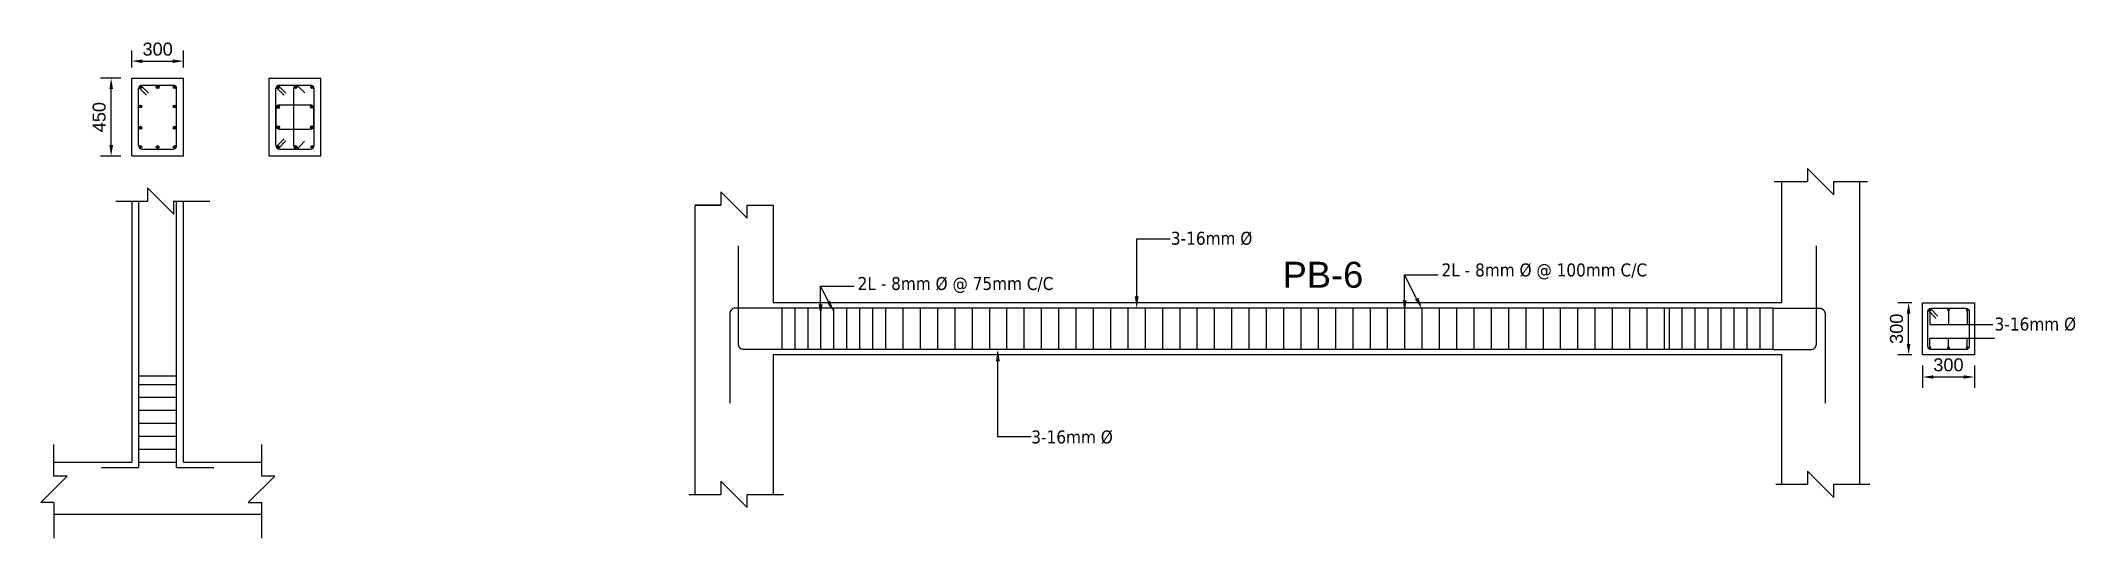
# Model space of a CAD drawing. Header units: millimetres. Extents: x 2923 to 3086, y 1840 to 1916.
# Drawn here: x 2933.01 to 2944.77, y 1908.72 to 1911.6 of the extents above; entities that cross this region are included whole.
import ezdxf

# ---------------------------------------------------------------- set-up
doc = ezdxf.new("R2010")
doc.units = ezdxf.units.MM
for name, color, linetype in [('BEAM', 4, 'Continuous'), ('COLUMN', 1, 'Continuous'), ('DIM_50', 7, 'Continuous'), ('PLINTH BEAM', 7, 'Continuous'), ('REINFORCEMENT', 50, 'Continuous')]:
    doc.layers.add(name, color=color, linetype=linetype)
doc.layers.add('Text', color=7, linetype='Continuous', lineweight=13)
doc.styles.get("Standard").update_dxf_attribs({"font": 'arial.ttf'})
doc.styles.add('Tahoma', font='tahoma.ttf')
doc.dimstyles.new('DIM-25', dxfattribs={"dimtxt": 0.075, "dimasz": 0.0625, "dimexe": 0.0625, "dimexo": 0.0625, "dimgap": 0.03125, "dimtad": 1, "dimdec": 0, "dimlfac": 1000, "dimzin": 1, "dimdsep": 46, "dimtxsty": 'Standard', "dimcen": 0.1, "dimadec": 0, "dimazin": 0, "dimtfac": 1, "dimtdec": 0, "dimtmove": 0, "dimatfit": 3, "dimfxl": 1, "dimarcsym": 0})

msp = doc.modelspace()

# ---------------------------------------------------------------- texts
at = {"layer": 'PLINTH BEAM'}
msp.add_text('PB-6', height=0.15, dxfattribs=at).set_placement((2940.19, 1910.1665))
at = {"layer": 'Text', "char_height": 0.075, "attachment_point": 1, "style": 'Tahoma'}
for s, insert, width in [('3-16mm %%C', (2939.5439, 1910.4902), 0.659218), ('2L - 8mm %%C @ 100mm C/C', (2941.1085, 1910.3068), 1.332335), ('2L - 8mm %%C @ 75mm C/C', (2937.7335, 1910.2283), 1.243977), ('3-16mm %%C', (2944.3046, 1909.9939), 0.597645), ('3-16mm %%C ', (2938.7373, 1909.3407), 0.659218)]:
    msp.add_mtext(s, dxfattribs=dict(at, insert=insert, width=width))

# ---------------------------------------------------------------- blocks, each defined once
blk = doc.blocks.new('*D9')
at = {"color": 0, "lineweight": -2, "transparency": 16777216}
for p, q in [((2943.826, 1910.079), (2943.745, 1910.079)), ((2943.808, 1909.841), (2943.808, 1910.016)), ((2943.826, 1909.779), (2943.745, 1909.779))]:
    blk.add_line(p, q, dxfattribs=at)
at = {"color": 0, "transparency": 16777216}
for points in [[(2943.797, 1910.016), (2943.818, 1910.016), (2943.808, 1910.079)], [(2943.797, 1909.841), (2943.818, 1909.841), (2943.808, 1909.779)]]:
    blk.add_solid(points, dxfattribs=at)
at = {"layer": 'Defpoints', "color": 0, "transparency": 16777216}
for p in [(2943.808, 1910.079), (2943.888, 1910.079), (2943.888, 1909.779)]:
    blk.add_point(p, dxfattribs=at)
at = {"color": 0, "transparency": 16777216, "insert": (2943.738, 1909.929), "char_height": 0.075, "attachment_point": 5, "rotation": 90}
blk.add_mtext('300', dxfattribs=at)
blk = doc.blocks.new('*D10')
at = {"color": 0, "lineweight": -2, "transparency": 16777216}
for p, q in [((2943.888, 1909.716), (2943.888, 1909.588)), ((2944.188, 1909.716), (2944.188, 1909.588)), ((2944.126, 1909.65), (2943.951, 1909.65))]:
    blk.add_line(p, q, dxfattribs=at)
at = {"color": 0, "transparency": 16777216}
for points in [[(2943.951, 1909.66), (2943.951, 1909.64), (2943.888, 1909.65)], [(2944.126, 1909.66), (2944.126, 1909.64), (2944.188, 1909.65)]]:
    blk.add_solid(points, dxfattribs=at)
at = {"layer": 'Defpoints', "color": 0, "transparency": 16777216}
for p in [(2943.888, 1909.779), (2944.188, 1909.779), (2943.888, 1909.65)]:
    blk.add_point(p, dxfattribs=at)
at = {"color": 0, "transparency": 16777216, "insert": (2944.038, 1909.72), "char_height": 0.075, "attachment_point": 5}
blk.add_mtext('300', dxfattribs=at)
blk = doc.blocks.new('*D37')
at = {"color": 0, "lineweight": -2, "transparency": 16777216}
for p, q in [((2933.475, 1911.378), (2933.357, 1911.378)), ((2933.419, 1910.991), (2933.419, 1911.316)), ((2933.475, 1910.928), (2933.357, 1910.928))]:
    blk.add_line(p, q, dxfattribs=at)
at = {"color": 0, "transparency": 16777216}
for points in [[(2933.409, 1911.316), (2933.43, 1911.316), (2933.419, 1911.378)], [(2933.409, 1910.991), (2933.43, 1910.991), (2933.419, 1910.928)]]:
    blk.add_solid(points, dxfattribs=at)
at = {"layer": 'Defpoints', "color": 0, "transparency": 16777216}
for p in [(2933.419, 1911.378), (2933.538, 1911.378), (2933.538, 1910.928)]:
    blk.add_point(p, dxfattribs=at)
at = {"color": 0, "transparency": 16777216, "insert": (2933.35, 1911.153), "char_height": 0.075, "attachment_point": 5, "rotation": 90}
blk.add_mtext('450', dxfattribs=at)
blk = doc.blocks.new('*D38')
at = {"color": 0, "lineweight": -2, "transparency": 16777216}
for p, q in [((2933.538, 1911.441), (2933.538, 1911.539)), ((2933.6, 1911.477), (2933.775, 1911.477)), ((2933.838, 1911.441), (2933.838, 1911.539))]:
    blk.add_line(p, q, dxfattribs=at)
at = {"color": 0, "transparency": 16777216}
for points in [[(2933.6, 1911.487), (2933.6, 1911.466), (2933.538, 1911.477)], [(2933.775, 1911.487), (2933.775, 1911.466), (2933.838, 1911.477)]]:
    blk.add_solid(points, dxfattribs=at)
at = {"layer": 'Defpoints', "color": 0, "transparency": 16777216}
for p in [(2933.838, 1911.477), (2933.538, 1911.378), (2933.838, 1911.378)]:
    blk.add_point(p, dxfattribs=at)
at = {"color": 0, "transparency": 16777216, "insert": (2933.688, 1911.546), "char_height": 0.075, "attachment_point": 5}
blk.add_mtext('300', dxfattribs=at)

# ---------------------------------------------------------------- dimensions: what is measured, and where the dimension line sits
for base, p1, p2, picture, middle in [((2933.8378, 1911.4766), (2933.5378, 1911.3785), (2933.8378, 1911.3785), '*D38', (2933.6878, 1911.5462)), ((2943.8883, 1909.65), (2944.1883, 1909.7785), (2943.8883, 1909.7785), '*D10', (2944.0383, 1909.7196))]:
    dim = msp.add_linear_dim(base=base, p1=p1, p2=p2, dimstyle='DIM-25')
    dim.commit()
    dim.dimension.update_dxf_attribs({"geometry": picture, "text_midpoint": middle})
for base, p1, p2, picture, middle in [((2933.4192, 1911.3785), (2933.5378, 1910.9285), (2933.5378, 1911.3785), '*D37', (2933.3496, 1911.1535)), ((2943.8079, 1910.0785), (2943.8883, 1909.7785), (2943.8883, 1910.0785), '*D9', (2943.7383, 1909.9285))]:
    dim = msp.add_linear_dim(base=base, p1=p1, p2=p2, angle=90, dimstyle='DIM-25')
    dim.commit()
    dim.dimension.update_dxf_attribs({"geometry": picture, "text_midpoint": middle})

# ---------------------------------------------------------------- hatches: boundary and pattern name
at = {"layer": 'REINFORCEMENT'}
h = msp.add_hatch(color=256, dxfattribs=at)
h.dxf.hatch_style = 1
h.paths.add_polyline_path([(2933.5812, 1911.3265, 1), (2933.5972, 1911.3265, 1)])
h = msp.add_hatch(color=256, dxfattribs=at)
h.dxf.hatch_style = 1
h.paths.add_polyline_path([(2933.6798, 1911.3265, 1), (2933.6958, 1911.3265, 1)])
h = msp.add_hatch(color=256, dxfattribs=at)
h.dxf.hatch_style = 1
h.paths.add_polyline_path([(2933.7785, 1911.3265, 1), (2933.7945, 1911.3265, 1)])
h = msp.add_hatch(color=256, dxfattribs=at)
h.dxf.hatch_style = 1
h.paths.add_polyline_path([(2934.3753, 1911.3265, 1), (2934.3913, 1911.3265, 1)])
h = msp.add_hatch(color=256, dxfattribs=at)
h.dxf.hatch_style = 1
h.paths.add_polyline_path([(2934.477, 1911.326, 1), (2934.493, 1911.326, 1)])
h = msp.add_hatch(color=256, dxfattribs=at)
h.dxf.hatch_style = 1
h.paths.add_polyline_path([(2934.5725, 1911.3265, 1), (2934.5885, 1911.3265, 1)])
h = msp.add_hatch(color=256, dxfattribs=at)
h.dxf.hatch_style = 1
h.paths.add_polyline_path([(2933.5812, 1911.2152, 1), (2933.5972, 1911.2152, 1)])
h = msp.add_hatch(color=256, dxfattribs=at)
h.dxf.hatch_style = 1
h.paths.add_polyline_path([(2933.7785, 1911.2152, 1), (2933.7945, 1911.2152, 1)])
h = msp.add_hatch(color=256, dxfattribs=at)
h.dxf.hatch_style = 1
h.paths.add_polyline_path([(2934.3753, 1911.2115, 1), (2934.3913, 1911.2115, 1)])
h = msp.add_hatch(color=256, dxfattribs=at)
h.dxf.hatch_style = 1
h.paths.add_polyline_path([(2934.5706, 1911.2125, 1), (2934.5866, 1911.2125, 1)])
h = msp.add_hatch(color=256, dxfattribs=at)
h.dxf.hatch_style = 1
h.paths.add_polyline_path([(2933.5812, 1911.0919, 1), (2933.5972, 1911.0919, 1)])
h = msp.add_hatch(color=256, dxfattribs=at)
h.dxf.hatch_style = 1
h.paths.add_polyline_path([(2933.7785, 1911.0919, 1), (2933.7945, 1911.0919, 1)])
h = msp.add_hatch(color=256, dxfattribs=at)
h.dxf.hatch_style = 1
h.paths.add_polyline_path([(2934.3764, 1911.0944, 1), (2934.3924, 1911.0944, 1)])
h = msp.add_hatch(color=256, dxfattribs=at)
h.dxf.hatch_style = 1
h.paths.add_polyline_path([(2934.5713, 1911.0951, 1), (2934.5873, 1911.0951, 1)])
h = msp.add_hatch(color=256, dxfattribs=at)
h.dxf.hatch_style = 1
h.paths.add_polyline_path([(2933.5972, 1910.9804, 1), (2933.5812, 1910.9804, 1)])
h = msp.add_hatch(color=256, dxfattribs=at)
h.dxf.hatch_style = 1
h.paths.add_polyline_path([(2933.6958, 1910.9804, 1), (2933.6798, 1910.9804, 1)])
h = msp.add_hatch(color=256, dxfattribs=at)
h.dxf.hatch_style = 1
h.paths.add_polyline_path([(2933.7945, 1910.9804, 1), (2933.7785, 1910.9804, 1)])
h = msp.add_hatch(color=256, dxfattribs=at)
h.dxf.hatch_style = 1
h.paths.add_polyline_path([(2934.3913, 1910.9804, 1), (2934.3753, 1910.9804, 1)])
h = msp.add_hatch(color=256, dxfattribs=at)
h.dxf.hatch_style = 1
h.paths.add_polyline_path([(2934.4935, 1910.9804, 1), (2934.4775, 1910.9804, 1)])
h = msp.add_hatch(color=256, dxfattribs=at)
h.dxf.hatch_style = 1
h.paths.add_polyline_path([(2934.5885, 1910.9804, 1), (2934.5725, 1910.9804, 1)])

# ---------------------------------------------------------------- linework, layer by layer
for p, q in [((2933.7817, 1910.592), (2933.6294, 1910.7443)), ((2933.6294, 1910.7443), (2933.6294, 1910.6679)), ((2943.0305, 1910.7804), (2943.2237, 1910.7804)), ((2943.376, 1910.7043), (2943.2237, 1910.8566)), ((2943.2237, 1910.8566), (2943.2237, 1910.7804)), ((2943.376, 1910.7043), (2943.376, 1910.7804)), ((2943.376, 1910.7804), (2943.5706, 1910.7804)), ((2933.4463, 1910.6679), (2933.6294, 1910.6679)), ((2933.7817, 1910.592), (2933.7817, 1910.6681)), ((2933.7817, 1910.6679), (2933.9899, 1910.6679)), ((2936.9437, 1910.6439), (2936.7948, 1910.6439)), ((2937.096, 1910.5678), (2936.9437, 1910.7201)), ((2936.9437, 1910.7201), (2936.9437, 1910.6439)), ((2937.096, 1910.5678), (2937.096, 1910.6439)), ((2937.096, 1910.6439), (2937.2448, 1910.6439)), ((2943.9305, 1910.0374), (2943.9305, 1909.9535)), ((2943.9305, 1909.9535), (2944.2941, 1909.9535)), ((2944.0383, 1910.0374), (2944.0383, 1909.9535)), ((2944.1462, 1910.0374), (2944.1462, 1909.9535)), ((2943.9305, 1909.8196), (2943.9305, 1909.8744)), ((2943.9305, 1909.8744), (2944.3041, 1909.8744)), ((2944.0383, 1909.8196), (2944.0383, 1909.8744)), ((2944.1462, 1909.8196), (2944.1462, 1909.8744)), ((2934.2878, 1909.2605), (2934.2878, 1909.0773)), ((2943.376, 1908.9538), (2943.2237, 1909.106)), ((2943.2237, 1909.106), (2943.2237, 1909.0296)), ((2934.212, 1908.9251), (2934.3643, 1909.0773)), ((2934.3643, 1909.0773), (2934.2878, 1909.0773)), ((2937.096, 1908.8947), (2936.9437, 1909.047)), ((2936.9437, 1909.047), (2936.9437, 1908.9706)), ((2943.0405, 1909.0296), (2943.2237, 1909.0296)), ((2943.376, 1908.9538), (2943.376, 1909.0299)), ((2943.376, 1909.0296), (2943.5842, 1909.0296)), ((2933.0878, 1908.9251), (2933.0878, 1908.7169)), ((2934.212, 1908.9251), (2934.2881, 1908.9251)), ((2934.2878, 1908.9251), (2934.2878, 1908.7169)), ((2936.7605, 1908.9706), (2936.9437, 1908.9706)), ((2937.096, 1908.8947), (2937.096, 1908.9709)), ((2937.096, 1908.9706), (2937.3042, 1908.9706))]:
    msp.add_line(p, q)
msp.add_lwpolyline([(2933.0881, 1908.9251), (2933.012, 1908.9251), (2933.1643, 1909.0773), (2933.0878, 1909.0773), (2933.0878, 1909.2605)])
at = {"layer": 'BEAM'}
for p, q in [((2943.0748, 1910.0785), (2937.2448, 1910.0785)), ((2943.8883, 1910.0785), (2944.1883, 1910.0785)), ((2943.8883, 1909.7785), (2943.8883, 1910.0785)), ((2944.1883, 1910.0785), (2944.1883, 1909.7785)), ((2943.0748, 1909.7785), (2937.2448, 1909.7785)), ((2944.1883, 1909.7785), (2943.8883, 1909.7785))]:
    msp.add_line(p, q, dxfattribs=at)
at = {"layer": 'COLUMN'}
for p, q in [((2933.5378, 1910.9285), (2933.5378, 1911.3785)), ((2933.5378, 1911.3785), (2933.8378, 1911.3785)), ((2933.8378, 1910.9285), (2933.8378, 1911.3785)), ((2934.3319, 1910.9285), (2934.3319, 1911.3785)), ((2934.3319, 1911.3785), (2934.6319, 1911.3785)), ((2934.6319, 1910.9285), (2934.6319, 1911.3785)), ((2933.5378, 1910.9285), (2933.8378, 1910.9285)), ((2934.3319, 1910.9285), (2934.6319, 1910.9285)), ((2943.0748, 1910.0785), (2943.0748, 1910.7804)), ((2943.5248, 1910.7804), (2943.5248, 1909.0296)), ((2933.5378, 1910.6679), (2933.5378, 1909.1575)), ((2933.8378, 1909.1575), (2933.8378, 1910.6679)), ((2936.7948, 1908.9706), (2936.7948, 1910.6439)), ((2936.7948, 1910.6439), (2936.9437, 1910.6439)), ((2937.096, 1910.6439), (2937.2448, 1910.6439)), ((2937.2448, 1910.6439), (2937.2448, 1910.0785)), ((2943.5248, 1910.0785), (2943.5248, 1909.7785)), ((2937.2448, 1909.7785), (2937.2448, 1908.9706)), ((2943.0748, 1909.0296), (2943.0748, 1909.7785)), ((2933.0878, 1909.1575), (2933.5378, 1909.1575)), ((2933.8378, 1909.1575), (2934.2878, 1909.1575)), ((2933.0878, 1908.8575), (2934.2878, 1908.8575))]:
    msp.add_line(p, q, dxfattribs=at)
at = {"layer": 'DIM_50', "linetype": 'ByBlock', "lineweight": -2}
for p, q in [((2939.3463, 1910.1157), (2939.3463, 1910.4501)), ((2939.3463, 1910.4501), (2939.5398, 1910.4501)), ((2937.5198, 1910.0695), (2937.5198, 1910.1749)), ((2937.5198, 1910.1749), (2937.7133, 1910.1749)), ((2937.5644, 1910.087), (2937.5198, 1910.1749)), ((2940.8948, 1910.0929), (2940.8948, 1910.2416)), ((2940.8948, 1910.2416), (2941.0883, 1910.2416)), ((2940.9644, 1910.1044), (2940.8948, 1910.2416))]:
    msp.add_line(p, q, dxfattribs=at)
msp.add_lwpolyline([(2938.5427, 1909.7931), (2938.5427, 1909.3061), (2938.7362, 1909.3061)], dxfattribs=at)
at = {"layer": 'DIM_50'}
for points in [[(2937.531, 1910.0695), (2937.5198, 1910.0023), (2937.5086, 1910.0695)], [(2937.5744, 1910.092), (2937.5948, 1910.0271), (2937.5545, 1910.0819)], [(2939.3575, 1910.1157), (2939.3463, 1910.0485), (2939.3351, 1910.1157)], [(2940.906, 1910.0929), (2940.8948, 1910.0257), (2940.8836, 1910.0929)], [(2940.9744, 1910.1095), (2940.9948, 1910.0445), (2940.9545, 1910.0993)], [(2938.5553, 1909.7414), (2938.5441, 1909.8085), (2938.5329, 1909.7414)]]:
    msp.add_solid(points, dxfattribs=at)
at = {"layer": 'REINFORCEMENT'}
for p, q in [((2933.5903, 1911.337), (2933.6356, 1911.2918)), ((2933.5978, 1911.3385), (2933.7778, 1911.3385)), ((2934.3844, 1911.337), (2934.4296, 1911.2918)), ((2934.3919, 1911.3385), (2934.5719, 1911.3385)), ((2934.4933, 1911.3385), (2934.5385, 1911.2932)), ((2934.4939, 1911.3385), (2934.5101, 1911.3385)), ((2933.5778, 1910.9885), (2933.5778, 1911.3185)), ((2933.5789, 1911.325), (2933.6242, 1911.2798)), ((2933.7978, 1910.9885), (2933.7978, 1911.3185)), ((2934.3719, 1910.9885), (2934.3719, 1911.3185)), ((2934.373, 1911.325), (2934.4183, 1911.2798)), ((2934.4739, 1911.3185), (2934.4739, 1910.9885)), ((2934.5919, 1910.9885), (2934.5919, 1911.3185)), ((2934.373, 1910.9819), (2934.4183, 1911.0271)), ((2934.3844, 1910.9699), (2934.4297, 1911.0152)), ((2934.4935, 1910.9685), (2934.5365, 1911.014)), ((2933.5978, 1910.9685), (2933.7778, 1910.9685)), ((2934.3919, 1910.9685), (2934.5719, 1910.9685)), ((2934.4939, 1910.9685), (2934.5142, 1910.9685)), ((2933.5778, 1910.6679), (2933.5778, 1909.1275)), ((2933.7978, 1909.1275), (2933.7978, 1910.6679)), ((2937.2948, 1910.0485), (2937.2448, 1910.0485)), ((2943.0248, 1910.0485), (2937.2948, 1910.0485)), ((2943.0248, 1910.0485), (2943.0748, 1910.0485)), ((2943.9321, 1910.0475), (2943.9773, 1910.0023)), ((2943.9199, 1910.0363), (2943.9652, 1909.9911)), ((2937.2948, 1909.8085), (2937.2448, 1909.8085)), ((2943.0248, 1909.8085), (2937.2948, 1909.8085)), ((2943.0248, 1909.8085), (2943.0748, 1909.8085)), ((2933.5778, 1909.6575), (2933.7978, 1909.6575)), ((2933.5778, 1909.6075), (2933.7978, 1909.6075)), ((2933.5778, 1909.5325), (2933.7978, 1909.5325)), ((2933.5778, 1909.4575), (2933.7978, 1909.4575)), ((2933.5778, 1909.3825), (2933.7978, 1909.3825)), ((2933.5778, 1909.3075), (2933.7978, 1909.3075)), ((2933.5778, 1909.2325), (2933.7978, 1909.2325)), ((2933.3626, 1909.1275), (2933.5778, 1909.1275)), ((2933.5778, 1909.1575), (2933.7978, 1909.1575)), ((2933.7978, 1909.1275), (2934.0131, 1909.1275))]:
    msp.add_line(p, q, dxfattribs=at)
for points in [[(2934.3714, 1911.2032), (2934.3714, 1911.1039, 0.4142136), (2934.3914, 1911.0839), (2934.5714, 1911.0839, 0.4142136), (2934.5914, 1911.1039), (2934.5914, 1911.2032, 0.4142136), (2934.5714, 1911.2232), (2934.3914, 1911.2232, 0.4142136)], [(2944.1383, 1909.8085), (2943.9383, 1909.8085, -0.4142136), (2943.9183, 1909.8285), (2943.9183, 1910.0285, -0.4142136), (2943.9383, 1910.0485), (2944.1383, 1910.0485, -0.4142136), (2944.1583, 1910.0285), (2944.1583, 1909.8285, -0.4142136)]]:
    msp.add_lwpolyline(points, format="xyb", close=True, dxfattribs=at)
for points in [[(2937.2448, 1909.8085), (2937.0768, 1909.8085, -0.4142136), (2937.0448, 1909.8405), (2937.0448, 1910.4085)], [(2943.0748, 1909.8085), (2943.2428, 1909.8085, 0.4142136), (2943.2748, 1909.8405), (2943.2748, 1910.4085)], [(2937.2448, 1910.0485), (2937.0268, 1910.0485, 0.4142136), (2936.9948, 1910.0165), (2936.9948, 1909.4985)], [(2943.0748, 1910.0485), (2943.2928, 1910.0485, -0.4142136), (2943.3248, 1910.0165), (2943.3248, 1909.4985)]]:
    msp.add_lwpolyline(points, format="xyb", dxfattribs=at)
for points in [[(2937.2948, 1910.0485), (2937.2948, 1909.8085)], [(2937.3698, 1910.0485), (2937.3698, 1909.8085)], [(2937.4448, 1910.0485), (2937.4448, 1909.8085)], [(2937.5198, 1910.0485), (2937.5198, 1909.8085)], [(2937.5948, 1910.0485), (2937.5948, 1909.8085)], [(2937.6698, 1910.0485), (2937.6698, 1909.8085)], [(2937.7448, 1910.0485), (2937.7448, 1909.8085)], [(2937.8198, 1910.0485), (2937.8198, 1909.8085)], [(2937.8948, 1910.0485), (2937.8948, 1909.8085)], [(2937.8948, 1910.0485), (2937.8948, 1909.8085)], [(2937.9948, 1910.0485), (2937.9948, 1909.8085)], [(2938.0948, 1910.0485), (2938.0948, 1909.8085)], [(2938.1948, 1910.0485), (2938.1948, 1909.8085)], [(2938.2948, 1910.0485), (2938.2948, 1909.8085)], [(2938.3948, 1910.0485), (2938.3948, 1909.8085)], [(2938.4948, 1910.0485), (2938.4948, 1909.8085)], [(2938.5948, 1910.0485), (2938.5948, 1909.8085)], [(2938.6948, 1910.0485), (2938.6948, 1909.8085)], [(2938.7948, 1910.0485), (2938.7948, 1909.8085)], [(2938.8948, 1910.0485), (2938.8948, 1909.8085)], [(2938.9948, 1910.0485), (2938.9948, 1909.8085)], [(2939.0948, 1910.0485), (2939.0948, 1909.8085)], [(2939.1948, 1910.0485), (2939.1948, 1909.8085)], [(2939.2948, 1910.0485), (2939.2948, 1909.8085)], [(2939.3948, 1910.0485), (2939.3948, 1909.8085)], [(2939.4948, 1910.0485), (2939.4948, 1909.8085)], [(2939.5948, 1910.0485), (2939.5948, 1909.8085)], [(2939.6948, 1910.0485), (2939.6948, 1909.8085)], [(2939.7948, 1910.0485), (2939.7948, 1909.8085)], [(2939.8948, 1910.0485), (2939.8948, 1909.8085)], [(2939.9948, 1910.0485), (2939.9948, 1909.8085)], [(2940.0948, 1910.0485), (2940.0948, 1909.8085)], [(2940.1948, 1910.0485), (2940.1948, 1909.8085)], [(2940.2948, 1910.0485), (2940.2948, 1909.8085)], [(2940.3948, 1910.0485), (2940.3948, 1909.8085)], [(2940.4948, 1910.0485), (2940.4948, 1909.8085)], [(2940.5948, 1910.0485), (2940.5948, 1909.8085)], [(2940.6948, 1910.0485), (2940.6948, 1909.8085)], [(2940.7948, 1910.0485), (2940.7948, 1909.8085)], [(2940.8948, 1910.0485), (2940.8948, 1909.8085)], [(2940.9948, 1910.0485), (2940.9948, 1909.8085)], [(2941.0948, 1910.0485), (2941.0948, 1909.8085)], [(2941.1948, 1910.0485), (2941.1948, 1909.8085)], [(2941.2948, 1910.0485), (2941.2948, 1909.8085)], [(2941.3948, 1910.0485), (2941.3948, 1909.8085)], [(2941.4948, 1910.0485), (2941.4948, 1909.8085)], [(2941.5948, 1910.0485), (2941.5948, 1909.8085)], [(2941.6948, 1910.0485), (2941.6948, 1909.8085)], [(2941.7948, 1910.0485), (2941.7948, 1909.8085)], [(2941.8948, 1910.0485), (2941.8948, 1909.8085)], [(2941.9948, 1910.0485), (2941.9948, 1909.8085)], [(2942.0948, 1910.0485), (2942.0948, 1909.8085)], [(2942.1948, 1910.0485), (2942.1948, 1909.8085)], [(2942.2948, 1910.0485), (2942.2948, 1909.8085)], [(2942.3948, 1910.0485), (2942.3948, 1909.8085)], [(2942.4248, 1909.8085), (2942.4248, 1910.0485)], [(2942.4998, 1909.8085), (2942.4998, 1910.0485)], [(2942.5748, 1909.8085), (2942.5748, 1910.0485)], [(2942.6498, 1909.8085), (2942.6498, 1910.0485)], [(2942.7248, 1909.8085), (2942.7248, 1910.0485)], [(2942.7998, 1909.8085), (2942.7998, 1910.0485)], [(2942.8748, 1909.8085), (2942.8748, 1910.0485)], [(2942.9498, 1909.8085), (2942.9498, 1910.0485)], [(2943.0248, 1909.8085), (2943.0248, 1910.0485)]]:
    msp.add_lwpolyline(points, dxfattribs=at)
at = {"layer": 'REINFORCEMENT', "const_width": 0.008}
for points in [[(2943.9265, 1910.0374, 1), (2943.9345, 1910.0374, 1)], [(2944.0423, 1910.0374, -1), (2944.0343, 1910.0374, -1)], [(2944.1502, 1910.0374, -1), (2944.1422, 1910.0374, -1)], [(2943.9265, 1909.8196, -1), (2943.9345, 1909.8196, -1)], [(2944.0423, 1909.8196, 1), (2944.0343, 1909.8196, 1)], [(2944.1502, 1909.8196, 1), (2944.1422, 1909.8196, 1)]]:
    msp.add_lwpolyline(points, format="xyb", close=True, dxfattribs=at)
at = {"layer": 'REINFORCEMENT'}
for centre in [(2933.5892, 1911.3265), (2933.6878, 1911.3265), (2933.7865, 1911.3265), (2934.3833, 1911.3265), (2934.485, 1911.326), (2934.5805, 1911.3265), (2933.5892, 1911.2152), (2933.7865, 1911.2152), (2934.3833, 1911.2115), (2934.5786, 1911.2125), (2933.5892, 1911.0919), (2933.7865, 1911.0919), (2934.3844, 1911.0944), (2934.5793, 1911.0951), (2933.5892, 1910.9804), (2933.6878, 1910.9804), (2933.7865, 1910.9804), (2934.3833, 1910.9804), (2934.4855, 1910.9804), (2934.5805, 1910.9804)]:
    msp.add_circle(centre, 0.008, dxfattribs=at)
for centre, start, end in [((2933.5978, 1911.3185), 90, 180), ((2933.7778, 1911.3185), 360, 90), ((2934.3919, 1911.3185), 90, 180), ((2934.4939, 1911.3185), 90, 180), ((2934.5719, 1911.3185), 360, 90), ((2933.5978, 1910.9885), 180, 270), ((2933.7778, 1910.9885), 270, 360), ((2934.3919, 1910.9885), 180, 270), ((2934.4939, 1910.9885), 180, 270), ((2934.5719, 1910.9885), 270, 360)]:
    msp.add_arc(centre, 0.02, start, end, dxfattribs=at)

msp.set_redraw_order([(e.dxf.handle, doc.entitydb.next_handle()) for e in msp.query("TEXT MTEXT ATTDEF DIMENSION ARC_DIMENSION")])  # texts and dimensions are drawn at this point

doc.saveas('drawing.dxf')
